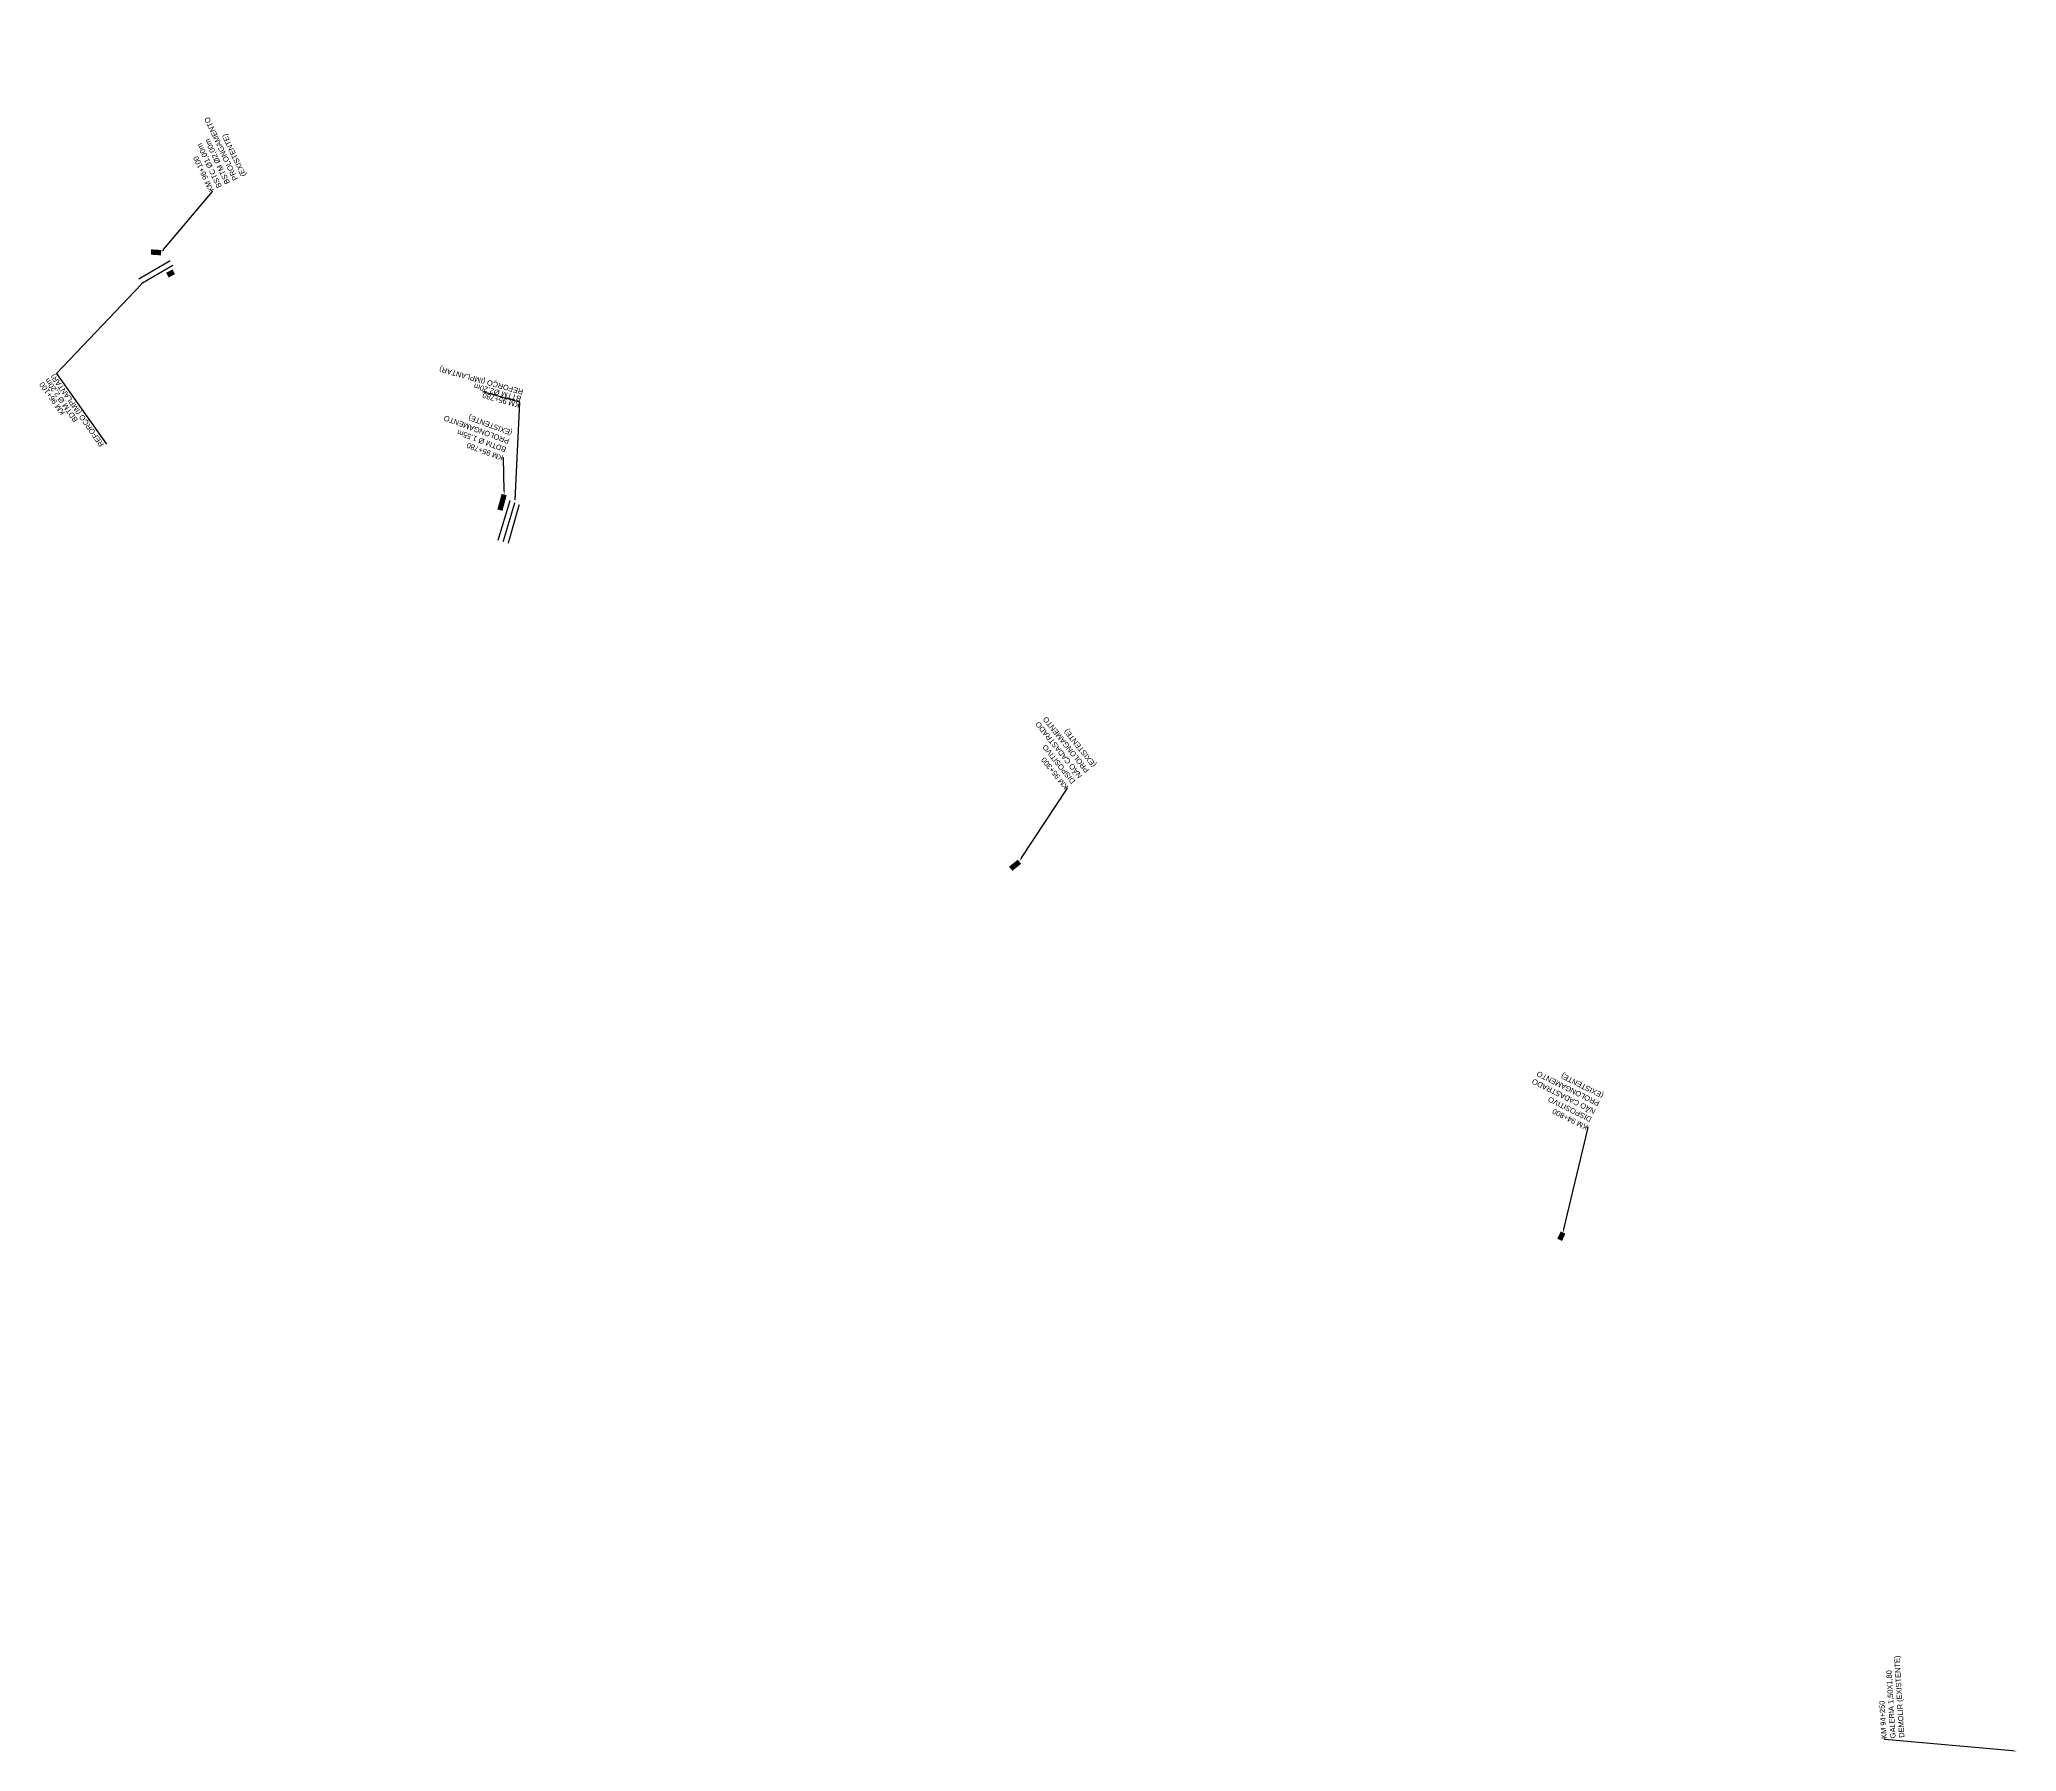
# Model space of a CAD drawing. Header units: metres. Extents: x 290209 to 324422, y 7399791 to 7463837.
# Drawn here: x 295198 to 296682, y 7461248 to 7462533 of the extents above; entities that cross this region are included whole.
import ezdxf
from ezdxf import colors
from ezdxf.entities.mleader import LeaderData, LeaderLine
from ezdxf.math import Vec2, Vec3

# ---------------------------------------------------------------- set-up
doc = ezdxf.new("R2010")
doc.units = ezdxf.units.M
for name, color, linetype in [('_DRENAGEM _TEXTOS_TIC', 2, 'Continuous'), ('_DRENAGEM_AMPLIAÇÃO DE BUEIRO-TIC', 23, 'Continuous'), ('_DRENAGEM_PROLONGAMENTO DE BUEIRO-TIC', 23, 'Continuous'), ('BUEIRO_2.2', 50, 'Continuous'), ('BUEIRO_TEXTO', 2, 'Continuous')]:
    doc.layers.add(name, color=color, linetype=linetype)
doc.styles.add('$0$DIM', font='arial.ttf', dxfattribs={"width": 0.8})
doc.styles.add('ARIAL', font='arial.ttf')
doc.styles.add('SIMPLEX', font='simplex.shx')
doc.styles.get("Standard").update_dxf_attribs({"font": 'simplex.shx'})
doc.dimstyles.get("Standard").update_dxf_attribs({"dimtxt": 0.18, "dimasz": 0.18, "dimexe": 0.18, "dimexo": 0.0625, "dimgap": 0.09, "dimtad": 0, "dimtih": 1, "dimtoh": 1, "dimdec": 4, "dimzin": 0, "dimdsep": 46, "dimtxsty": 'Standard', "dimcen": 0.09, "dimadec": 0, "dimazin": 0, "dimtfac": 1, "dimtdec": 4, "dimtofl": 0, "dimtmove": 0, "dimatfit": 3, "dimfxl": 1, "dimtolj": 1, "dimtzin": 0, "dimarcsym": 0})

msp = doc.modelspace()

# ---------------------------------------------------------------- linework, layer by layer
at = {"layer": '_DRENAGEM_AMPLIAÇÃO DE BUEIRO-TIC', "const_width": 4, "elevation": 661}
for points in [[(295926.972, 7461910.394), (295933.537, 7461915.695)], [(296339.017, 7461631.903), (296341.708, 7461637.337)]]:
    msp.add_lwpolyline(points, dxfattribs=at)
at = {"layer": '_DRENAGEM_PROLONGAMENTO DE BUEIRO-TIC', "const_width": 4}
for points in [[(295281.576, 7462373.407), (295289.117, 7462372.921)], [(295293.897, 7462356.032), (295298.658, 7462358.578)], [(295546.701, 7462191.305), (295543.511, 7462179.648)]]:
    msp.add_lwpolyline(points, dxfattribs=at)
at = {"layer": 'BUEIRO_2.2', "ltscale": 5, "const_width": 1.005}
for points, elevation in [([(295296.023, 7462366.933), (295272.339, 7462353.132)], 59.722), ([(295298.037, 7462363.477), (295274.353, 7462349.676)], 59.722), ([(295551.125, 7462186.967), (295542.062, 7462156.973)], 728.722), ([(295554.652, 7462185.258), (295545.907, 7462155.868)], 728.722), ([(295558.017, 7462183.797), (295549.751, 7462154.764)], 728.722)]:
    msp.add_lwpolyline(points, dxfattribs=dict(at, elevation=elevation))

# ---------------------------------------------------------------- texts
at = {"layer": 'BUEIRO_TEXTO', "style": '$0$DIM'}
for s, rotation, p in [('KM 96+100', 125.061557, (295217.226, 7462252.824)), ('BDTM Ø 2,20m', 125.061557, (295226.981, 7462247.487)), ('REFORÇO (IMPLANTAR) ', 125.061557, (295246.539, 7462229.031)), ('REFORÇO (IMPLANTAR) ', 164.450212, (295561.398, 7462270.089, -663)), ('BTTM Ø2,20m', 164.450212, (295559.846, 7462264.983, -663)), ('KM 95+780', 164.450212, (295558.741, 7462260.212, -663))]:
    msp.add_text(s, height=4, rotation=rotation, dxfattribs=at).set_placement(p)

# ---------------------------------------------------------------- leaders
at = {"layer": '_DRENAGEM _TEXTOS_TIC', "color": 2, "linetype": 'Continuous', "lineweight": -3}
ml = msp.add_multileader_mtext('Standard', dxfattribs=at)
ml.set_content('{\\fArial|b0|i0|c0|p34;\\C256;KM 96+100\\PBSTC Ø1,00m\\PBSTM Ø2,00m\\PPROLONGAMENTO\\P(EXISTENTE)}', color=2, style='SIMPLEX')
ml.set_leader_properties(color=256)
ml.build(insert=Vec2(0, 0))
ml.multileader.update_dxf_attribs({"text_right_attachment_type": 6, "dogleg_length": 0.36, "arrow_head_size": 3})
ctx = ml.context
ctx.base_point, ctx.arrow_head_size, ctx.landing_gap_size, ctx.plane_origin, ctx.plane_x_axis, ctx.plane_y_axis = Vec3(295327.606, 7462419.139), 3, 0.09, Vec3(295702.899, 7462852.395), Vec3(-0.42336525, 0.90595909), Vec3(-0.90595909, -0.42336525)
ctx.right_attachment = 6
notes = []
notes.append((ctx, [(1, (1, 1, 0), (295327.758, 7462418.813), (-0.42336525, 0.90595909), 0.36, [(0, [(295289.117, 7462372.921)], 0, [])])]))
ctx.mtext.insert, ctx.mtext.text_direction, ctx.mtext.rotation, ctx.mtext.width, ctx.mtext.defined_height, ctx.mtext.flow_direction = Vec3(295325.223, 7462418.125), Vec3(-0.42336525, 0.90595909), 2.007953, 111.77672, 31.932, 5
ml = msp.add_multileader_mtext('Standard', dxfattribs=at)
ml.set_content('{\\fArial|b0|i0|c0|p34;\\C256;KM 95+780\\PBDTM Ø 1,55m\\PPROLONGAMENTO\\P(EXISTENTE)}', color=2, style='SIMPLEX')
ml.set_leader_properties(color=256)
ml.build(insert=Vec2(0, 0))
ml.multileader.update_dxf_attribs({"text_right_attachment_type": 6, "dogleg_length": 0.36, "arrow_head_size": 3})
ctx = ml.context
ctx.base_point, ctx.arrow_head_size, ctx.landing_gap_size, ctx.plane_origin, ctx.plane_x_axis, ctx.plane_y_axis = Vec3(295545.97, 7462219.138, 5), 3, 0.09, Vec3(295809.759, 7462485.683, 5), Vec3(-0.93841934, 0.34549841), Vec3(-0.34549841, -0.93841934)
ctx.right_attachment = 6
notes.append((ctx, [(0, (1, 1, 0), (295546.308, 7462219.014, 5), (-0.93841934, 0.34549841), 0.36, [(0, [(295546.701, 7462191.305, 5)], 0, [])])]))
ctx.mtext.insert, ctx.mtext.text_direction, ctx.mtext.rotation, ctx.mtext.width, ctx.mtext.defined_height, ctx.mtext.flow_direction = Vec3(295544.991, 7462216.74, 5), Vec3(-0.93841934, 0.34549841), 2.7888228, 111.77672, 31.932, 5
at = {"layer": '_DRENAGEM _TEXTOS_TIC'}
ml = msp.add_multileader_mtext('Standard', dxfattribs=at)
ml.set_content('KM 95+300\\PDISPOSITIVO\\PNÃO CADASTRADO\\PPROLONGAMENTO\\P(EXISTENTE)', color=256, style='ARIAL')
ml.set_leader_properties()
ml.build(insert=Vec2(0, 0))
ml.multileader.update_dxf_attribs({"text_right_attachment_type": 6, "dogleg_length": 0.36, "arrow_head_size": 3})
ctx = ml.context
ctx.base_point, ctx.arrow_head_size, ctx.landing_gap_size, ctx.plane_origin, ctx.plane_x_axis, ctx.plane_y_axis = Vec3(295969.488, 7461971.106), 3, 0.09, Vec3(296158.598, 7461895.501), Vec3(-0.62325946, 0.78201512), Vec3(-0.78201512, -0.62325946)
ctx.right_attachment = 6
notes.append((ctx, [(0, (1, 1, 0), (295969.712, 7461970.825), (-0.62325946, 0.78201512), 0.36, [(0, [(295933.42, 7461916.013)], 0, [])])]))
ctx.mtext.insert, ctx.mtext.text_direction, ctx.mtext.rotation, ctx.mtext.width, ctx.mtext.defined_height, ctx.mtext.flow_direction = Vec3(295967.408, 7461969.563), Vec3(-0.62325946, 0.78201512), 2.24370017, 60.83702, 40.175, 5
ml = msp.add_multileader_mtext('Standard', dxfattribs=at)
ml.set_content('KM 94+800\\PDISPOSITIVO\\PNÃO CADASTRADO\\PPROLONGAMENTO\\P(EXISTENTE)', color=256, style='ARIAL')
ml.set_leader_properties()
ml.build(insert=Vec2(0, 0))
ml.multileader.update_dxf_attribs({"text_right_attachment_type": 6, "dogleg_length": 0.36, "arrow_head_size": 3})
ctx = ml.context
ctx.base_point, ctx.arrow_head_size, ctx.landing_gap_size, ctx.plane_origin, ctx.plane_x_axis, ctx.plane_y_axis = Vec3(296360.067, 7461716.408), 3, 0.09, Vec3(296555.018, 7461714.902), Vec3(-0.89550223, 0.44505703), Vec3(-0.44505703, -0.89550223)
ctx.right_attachment = 6
notes.append((ctx, [(0, (1, 1, 0), (296360.389, 7461716.248), (-0.89550223, 0.44505703), 0.36, [(0, [(296341.467, 7461636.861)], 0, [])])]))
ctx.mtext.insert, ctx.mtext.text_direction, ctx.mtext.rotation, ctx.mtext.width, ctx.mtext.defined_height, ctx.mtext.flow_direction = Vec3(296358.835, 7461714.131), Vec3(-0.89550223, 0.44505703), 2.6803547, 60.83702, 40.175, 5
ml = msp.add_multileader_mtext('Standard', dxfattribs=at)
ml.set_content('KM 94+250\\PGALERIA 1,50X1,80\\PDEMOLIR (EXISTENTE)', color=256, style='ARIAL')
ml.set_leader_properties()
ml.build(insert=Vec2(0, 0))
ml.multileader.update_dxf_attribs({"text_right_attachment_type": 6, "dogleg_length": 0.36, "arrow_head_size": 3})
ctx = ml.context
ctx.base_point, ctx.arrow_head_size, ctx.landing_gap_size, ctx.plane_origin, ctx.plane_x_axis, ctx.plane_y_axis = Vec3(296583.265, 7461257.191), 3, 0.09, Vec3(296909.007, 7461029.827), Vec3(-0.06110397, 0.99813141), Vec3(-0.99813141, -0.06110397)
ctx.right_attachment = 6
notes.append((ctx, [(0, (1, 1, 0), (296583.287, 7461256.832), (-0.06110397, 0.99813141), 0.36, [(0, [(296682.026, 7461248.01)], 0, [])])]))
ctx.mtext.insert, ctx.mtext.text_direction, ctx.mtext.rotation, ctx.mtext.flow_direction = Vec3(296580.677, 7461257.123), Vec3(-0.06110397, 0.99813141), 1.63193839, 5
at = {"layer": 'BUEIRO_TEXTO'}
for points in [[(295274.41, 7462349.328, 792.443), (295210.615, 7462282.274, 792.443), (295248.117, 7462229.057, 792.443)], [(295555.046, 7462187.347, 65.722), (295558.445, 7462260.725, 65.722), (295530.685, 7462268.383, 65.722)]]:
    msp.add_leader(points, dimstyle='Standard', override={"dimasz": 3}, dxfattribs=at)
for ctx, leaders in notes:
    for number, flags, end, landing, length, lines in leaders:
        leader = LeaderData()
        leader.index, (leader.has_last_leader_line, leader.has_dogleg_vector, leader.attachment_direction) = number, flags
        leader.last_leader_point, leader.dogleg_vector, leader.dogleg_length = Vec3(end), Vec3(landing), length
        for number, points, colour, breaks in lines:
            line = LeaderLine()
            line.index, line.vertices, line.color, line.breaks = number, Vec3.list(points), colors.encode_raw_color(colour), breaks
            leader.lines.append(line)
        ctx.leaders.append(leader)

doc.saveas('drawing.dxf')
